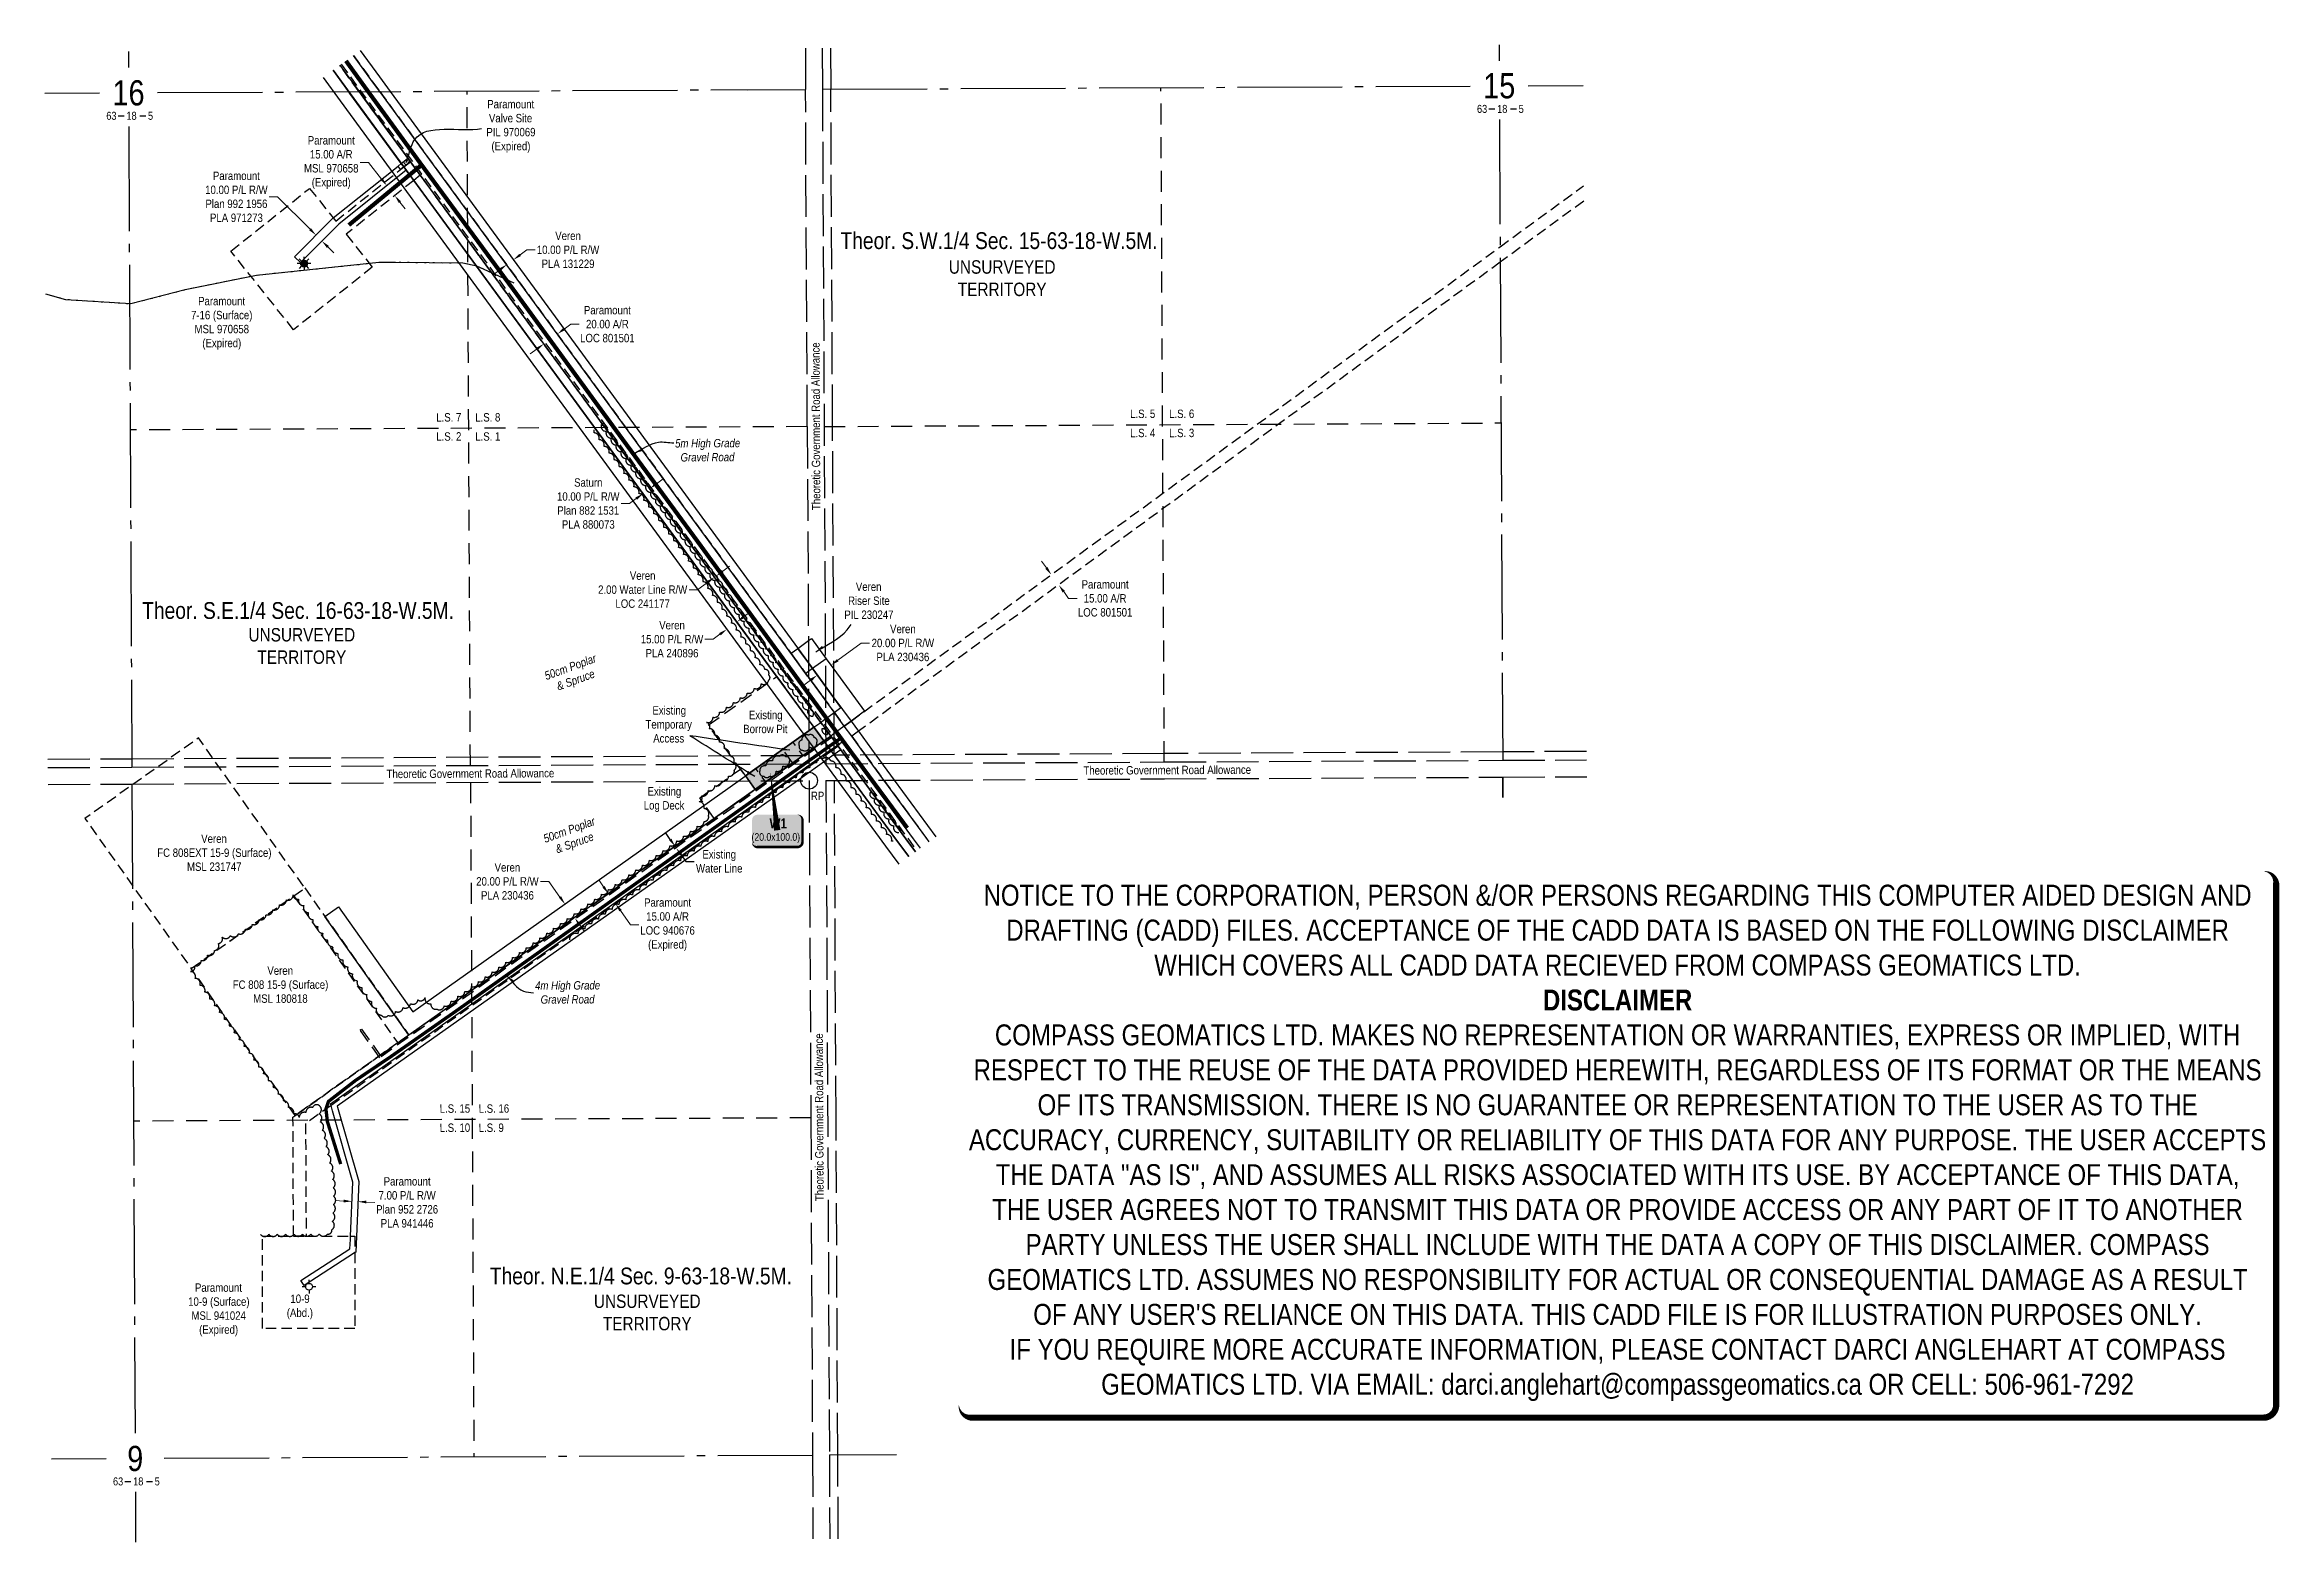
# Model space of a CAD drawing. Extents: x 521930 to 524595, y 6032001 to 6033786.
import ezdxf
from ezdxf.enums import TextEntityAlignment as Align

# ---------------------------------------------------------------- set-up
doc = ezdxf.new("R2010")
doc.units = 0
doc.header["$LTSCALE"] = 5
doc.header["$PDSIZE"] = 0.5
for name, pattern in [('0', [1, 1, 0]), ('foc-ACCESSROAD', [3.75, 2.5, -1.25]), ('foc-FLOWLINE', [3.75, 2.5, -1.25]), ('foc-LSD', [8, 5, -3]), ('foc-QUARTERLINE', [33, 25, -3, 2, -3]), ('foc-UNSURVEYED', [12.5, 10, -2.5]), ('foc-WHEELTRACKS', [2, 0.4, -1.6]), ('HIDDEN2', [4.7625, 3.175, -1.5875])]:
    doc.linetypes.add(name, pattern=pattern)
doc.layers.get('Defpoints').update_dxf_attribs({"color": 9})
for name, color, linetype in [('10', 1, 'Continuous'), ('35', 37, 'Continuous'), ('9', 3, 'Continuous'), ('AS-ROADS', 254, 'Continuous'), ('C-FLOWLINE', 13, 'foc-FLOWLINE'), ('C-RW', 13, 'Continuous'), ('C-SYMBOL', 7, 'Continuous'), ('C-WS', 13, 'foc-ACCESSROAD'), ('F-AR', 190, 'foc-ACCESSROAD'), ('F-RW', 190, 'Continuous'), ('F-WS', 190, 'foc-ACCESSROAD'), ('F-WS-S', 8, 'Continuous'), ('L-MON', 1, 'Continuous'), ('L-QSEC', 8, 'foc-QUARTERLINE'), ('L-ROAD-T', 7, 'Continuous'), ('L-SECLBL', 7, 'Continuous'), ('L-SECTION-LSD', 7, 'foc-LSD'), ('L-UNS-T', 3, 'Continuous'), ('L-USEC', 7, 'foc-UNSURVEYED'), ('P-TEMP-BLOCKS', 250, 'Continuous'), ('P-WORKAREA', 113, 'Continuous'), ('P-WORKAREA-H', 111, 'Continuous'), ('T-BUSH', 110, '0'), ('T-BUSH-T', 110, 'Continuous'), ('T-EXISTING RTF', 220, 'HIDDEN2'), ('T-EXISTING TFA', 220, 'HIDDEN2'), ('T-EXISTING TFA-T', 220, 'Continuous'), ('T-WATER-P3', 160, 'foc-WHEELTRACKS')]:
    doc.layers.add(name, color=color, linetype=linetype)
for name, color, linetype, lineweight in [('AS-GENERAL', 48, 'Continuous', 18), ('C-FLOWLINE-T', 13, 'Continuous', 9), ('C-RW-T', 13, 'Continuous', 9), ('C-WS-T', 13, 'Continuous', 9), ('F-AR-T', 190, 'Continuous', 9), ('F-RW-T', 190, 'Continuous', 9), ('F-WS-T', 190, 'Continuous', 9), ('T-TEXT', 48, 'Continuous', 18)]:
    doc.layers.add(name, color=color, linetype=linetype, lineweight=lineweight)
doc.layers.add('DISCLAIMER', color=7, linetype='Continuous', plot=False)
doc.styles.add('100L', font='ARIALN.TTF', dxfattribs={"height": 11})
doc.styles.add('175L', font='ARIALN.TTF', dxfattribs={"height": 20})
doc.styles.add('80', font='ARIALN.TTF', dxfattribs={"height": 10})
doc.styles.add('80CG', font='ARIALN.TTF', dxfattribs={"height": 10})
doc.styles.add('80L', font='ARIALN.TTF', dxfattribs={"height": 10})
doc.styles.add('80LS', font='ARIALNI.TTF', dxfattribs={"height": 10})
doc.styles.add('BOLD', font='ARIALNB.TTF')
doc.styles.add('foc-LtypeFont', font='ARIALN.TTF', dxfattribs={"height": 7.35})
doc.styles.add('SIMPLEX', font='ARIALN.TTF')
doc.linetypes.add('foc-TOPO-flowdirection-NOLINE', pattern='A,0,[">",foc-LtypeFont,S=0.3,R=0,X=0,Y=-0.945],-20,[">",foc-LtypeFont,S=0.3,R=0,X=0,Y=-0.945],0', length=20)
doc.dimstyles.new('Compass 5 000', dxfattribs={"dimscale": 5, "dimtxt": 9, "dimasz": 2, "dimexe": 0.2, "dimexo": 0.0625, "dimgap": 0.5, "dimtad": 0, "dimtih": 1, "dimtoh": 1, "dimzin": 0, "dimdsep": 46, "dimtxsty": '80CG', "dimcen": 0.1, "dimse1": 1, "dimse2": 1, "dimclrd": 256, "dimclrt": 256, "dimaunit": 1, "dimadec": 4, "dimazin": 0, "dimtfac": 0.06, "dimtofl": 0, "dimtmove": 0, "dimatfit": 1, "dimfxl": 0.2, "dimtolj": 1, "dimtzin": 0, "dimlwd": -1, "dimarcsym": 0})

msp = doc.modelspace()

# ---------------------------------------------------------------- texts
at = {"layer": 'C-SYMBOL', "color": 3, "style": '175L'}
for s, p in [('Theor. S.W.1/4 Sec. 15-63-18-W.5M.', (523068.369, 6033536.598)), ('Theor. S.E.1/4 Sec. 16-63-18-W.5M.', (522232.391, 6033095.579)), ('Theor. N.E.1/4 Sec. 9-63-18-W.5M.', (522641.258, 6032302.095))]:
    msp.add_text(s, height=20, dxfattribs=at).set_placement(p, align=Align.BOTTOM_CENTER)
at = {"layer": 'C-WS-T', "char_height": 10, "attachment_point": 1, "style": '80L'}
for s, width, insert in [('\\pi26.719;Veren\\P\\pi17.435;Riser Site\\P\\pi12.981;PIL 230247', 83.14431, (522870.924, 6033144.909)), ('\\pi52.973;Veren\\P\\pi0.5309;FC 808EXT 15-9 (Surface)\\P\\pi36.042;MSL 231747', 135.65252, (522063.958, 6032844.467)), ('\\pi41.834;Veren\\P\\pi0.5309;FC 808 15-9 (Surface)\\P\\pi24.89;MSL 180818', 113.37422, (522153.999, 6032687.145))]:
    msp.add_mtext_dynamic_manual_height_columns(s, width=width, gutter_width=50, heights=[0], dxfattribs=dict(at, insert=insert))
at = {"layer": 'F-RW-T', "char_height": 10, "attachment_point": 1, "style": '80L'}
for s, insert in [('\\pi8.7676;Paramount\\P\\pi10.797;Valve Site\\P\\pi7.7069;PIL 970069 \\P\\pi13.771;(Expired)', (522449.278, 6033720.333)), ('\\pi8.7676;Paramount\\P\\pi0.31262;7-16 (Surface)\\P\\pi4.5145;MSL 970658\\P\\pi13.771;(Expired)', (522104.46, 6033485.494))]:
    msp.add_mtext_dynamic_manual_height_columns(s, width=72.62387, gutter_width=50, heights=[0], dxfattribs=dict(at, insert=insert))
at = {"layer": 'F-WS-T', "char_height": 10, "attachment_point": 1, "style": '80L'}
for s, width, insert in [('\\pi8.7676;Paramount\\P\\pi0.66392;10-9 (Surface)\\P\\pi4.5384;MSL 941024\\P\\pi13.771;(Expired)', 72.62387, (522100.682, 6032309.172)), ('\\pi6.2915;10-9 \\P\\pi1.977;(Abd.)', 33.76303, (522217.002, 6032295.886))]:
    msp.add_mtext_dynamic_manual_height_columns(s, width=width, gutter_width=50, heights=[0], dxfattribs=dict(at, insert=insert))
at = {"layer": 'L-ROAD-T', "style": '80L'}
for rotation, p in [(90.250368, (522849.86, 6033331.295)), (0.287731, (522437.988, 6032917.139)), (0.287731, (523268.987, 6032921.312)), (90.250368, (522853.842, 6032507.363))]:
    msp.add_text('Theoretic Government Road Allowance', height=10, rotation=rotation, dxfattribs=at).set_placement(p, align=Align.MIDDLE_CENTER)
at = {"layer": 'L-SECTION-LSD', "style": '100L'}
for s, p in [('L.S. 7', (522397.243, 6033336.822)), ('L.S. 8', (522443.751, 6033336.822)), ('L.S. 5', (523224.77, 6033341.033)), ('L.S. 6', (523271.278, 6033341.033)), ('L.S. 2', (522397.243, 6033314.005)), ('L.S. 1', (522443.751, 6033314.005)), ('L.S. 4', (523224.77, 6033318.216)), ('L.S. 3', (523271.278, 6033318.216)), ('L.S. 15', (522401.375, 6032512.593)), ('L.S. 16', (522447.883, 6032512.593)), ('L.S. 10', (522401.375, 6032489.776)), ('L.S. 9', (522447.883, 6032489.776))]:
    msp.add_text(s, height=9.9948, rotation=0.280991, dxfattribs=at).set_placement(p)
at = {"layer": 'L-UNS-T', "color": 3, "char_height": 16, "attachment_point": 5, "style": '80L'}
for insert in [(523072.158, 6033507.732), (522236.941, 6033069.184), (522648.84, 6032274.488)]:
    msp.add_mtext_dynamic_manual_height_columns('UNSURVEYED TERRITORY', width=126.41375, gutter_width=47.5, heights=[0], dxfattribs=dict(at, insert=insert))
at = {"layer": 'T-BUSH-T', "char_height": 9.99999, "attachment_point": 1, "rotation": 20, "style": '80L'}
for insert in [(522524.775, 6033037.817), (522523.444, 6032843.635)]:
    msp.add_mtext_dynamic_manual_height_columns('\\pi0.41936;{\\fArial Narrow|b0|i1|c0|p34;50cm Poplar\\P\\pi9.7065;& Spruce}', width=65.34752, gutter_width=50.026, heights=[0], dxfattribs=dict(at, insert=insert))
at = {"layer": 'T-EXISTING TFA-T', "char_height": 10, "attachment_point": 1, "style": '80L'}
for s, insert in [('\\pi12.404;Existing\\P\\pi4.1162;Temporary\\P\\pi13.369;Access', (522642.631, 6032997.479)), ('\\pi12.404;Existing\\P\\pi5.6544;Borrow Pit', (522757.688, 6032991.979)), ('\\pi12.404;Existing\\P\\pi7.8441;Log Deck', (522636.855, 6032900.926))]:
    msp.add_mtext_dynamic_manual_height_columns(s, width=63.22562, gutter_width=49.974, heights=[0], dxfattribs=dict(at, insert=insert))

# ---------------------------------------------------------------- blocks, each defined once
blk = doc.blocks.new('L-SECLBL')
at = {"layer": '9', "color": 7}
for p, q in [((-5.1, -27.8), (-12.3, -27.8)), ((20.7, -27.8), (13.5, -27.8))]:
    blk.add_line(p, q, dxfattribs=at)
at = {"layer": '10', "color": 2, "style": 'SIMPLEX'}
blk.add_attdef('SEC', text='', height=30, dxfattribs=at).set_placement((0, 0), align=Align.MIDDLE)
at = {"layer": '10', "color": 5, "style": '80L'}
blk.add_attdef('TWP', text='', height=9.5, dxfattribs=at).set_placement((-14.4, -27.4), align=Align.MIDDLE_RIGHT)
blk.add_attdef('RGE', text='', height=9.5, dxfattribs=at).set_placement((3.6, -27.4), align=Align.MIDDLE_CENTER)
blk.add_attdef('MER', text='', height=9.5, dxfattribs=at).set_placement((23.2, -27.4), align=Align.MIDDLE_LEFT)
blk = doc.blocks.new('*D374')
at = {"layer": 'C-RW-T', "transparency": 16777216}
for p, q in [((522531.6, 6032788.5), (522521.6, 6032788.5)), ((522544.8, 6032769.9), (522531.6, 6032788.5)), ((522567.9, 6032737.3), (522573.7, 6032729.1))]:
    blk.add_line(p, q, dxfattribs=at)
for points in [[(522546.2, 6032770.9), (522543.5, 6032768.9), (522550.6, 6032761.7)], [(522569.3, 6032738.2), (522566.6, 6032736.3), (522562.2, 6032745.4)]]:
    blk.add_solid(points, dxfattribs=at)
at = {"layer": 'Defpoints', "color": 0, "transparency": 16777216}
for p in [(522550.6, 6032761.7), (522530.5, 6032747.4), (522542, 6032731.1)]:
    blk.add_point(p, dxfattribs=at)
at = {"layer": 'C-RW-T', "transparency": 16777216, "insert": (522482.1, 6032788.5), "char_height": 10, "attachment_point": 5, "style": '80CG'}
blk.add_mtext('\\A1;Veren\\P20.00 P/L R/W\\PPLA 230436', dxfattribs=at)
blk = doc.blocks.new('*D375')
at = {"layer": 'C-RW-T', "transparency": 16777216}
for p, q in [((522876, 6033052.2), (522904.1, 6033072.8)), ((522904.1, 6033072.8), (522914.1, 6033072.8)), ((522843.7, 6033028.6), (522835.7, 6033022.7))]:
    blk.add_line(p, q, dxfattribs=at)
for points in [[(522875, 6033053.6), (522877, 6033050.9), (522868, 6033046.3)], [(522842.7, 6033029.9), (522844.7, 6033027.2), (522851.8, 6033034.5)]]:
    blk.add_solid(points, dxfattribs=at)
at = {"layer": 'Defpoints', "color": 0, "transparency": 16777216}
for p in [(522868, 6033046.3), (522882.5, 6033026.5), (522866.3, 6033014.6)]:
    blk.add_point(p, dxfattribs=at)
at = {"layer": 'C-RW-T', "transparency": 16777216, "insert": (522953.7, 6033072.8), "char_height": 10, "attachment_point": 5, "style": '80CG'}
blk.add_mtext('\\A1;Veren\\P20.00 P/L R/W\\PPLA 230436', dxfattribs=at)
blk = doc.blocks.new('*D376')
at = {"layer": 'C-RW-T', "transparency": 16777216}
for p, q in [((522497.3, 6033535.7), (522505.3, 6033541.6)), ((522505.3, 6033541.6), (522515.3, 6033541.6)), ((522473.1, 6033517.9), (522465, 6033512))]:
    blk.add_line(p, q, dxfattribs=at)
for points in [[(522496.3, 6033537), (522498.2, 6033534.3), (522489.2, 6033529.8)], [(522472.1, 6033519.3), (522474, 6033516.6), (522481.1, 6033523.8)]]:
    blk.add_solid(points, dxfattribs=at)
at = {"layer": 'Defpoints', "color": 0, "transparency": 16777216}
for p in [(522489.2, 6033529.8), (522491.8, 6033509.3), (522499.8, 6033515.2)]:
    blk.add_point(p, dxfattribs=at)
at = {"layer": 'C-RW-T', "transparency": 16777216, "insert": (522554.4, 6033541.6), "char_height": 10, "attachment_point": 5, "style": '80CG'}
blk.add_mtext('\\A1;Veren\\P10.00 P/L R/W\\PPLA 131229', dxfattribs=at)
blk = doc.blocks.new('*D377')
at = {"layer": 'Defpoints', "color": 0, "transparency": 16777216}
for p in [(522593.2, 6032767.5), (522611.2, 6032761.8), (522601.9, 6032755.2)]:
    blk.add_point(p, dxfattribs=at)
at = {"layer": 'F-AR-T', "transparency": 16777216}
for p, q in [((522596.7, 6032782.2), (522591, 6032790.4)), ((522617, 6032753.7), (522628.8, 6032736.9)), ((522628.8, 6032736.9), (522638.8, 6032736.9))]:
    blk.add_line(p, q, dxfattribs=at)
for points in [[(522598.1, 6032783.2), (522595.4, 6032781.2), (522602.5, 6032774.1)], [(522618.3, 6032754.6), (522615.6, 6032752.7), (522611.2, 6032761.8)]]:
    blk.add_solid(points, dxfattribs=at)
at = {"layer": 'F-AR-T', "transparency": 16777216, "insert": (522673.1, 6032736.9), "char_height": 10, "attachment_point": 5, "style": '80CG'}
blk.add_mtext('\\A1;Paramount\\P15.00 A/R\\PLOC 940676\\P(Expired)', dxfattribs=at)
blk = doc.blocks.new('*D378')
at = {"layer": 'Defpoints', "color": 0, "transparency": 16777216}
for p in [(523096.9, 6033129.5), (523130.8, 6033154.3), (523105.7, 6033117.4)]:
    blk.add_point(p, dxfattribs=at)
at = {"layer": 'F-AR-T', "transparency": 16777216}
for p, q in [((523124.9, 6033162.3), (523119, 6033170.4)), ((523145.5, 6033134.1), (523151.4, 6033126)), ((523151.4, 6033126), (523161.4, 6033126))]:
    blk.add_line(p, q, dxfattribs=at)
for points in [[(523126.2, 6033163.3), (523123.5, 6033161.3), (523130.8, 6033154.3)], [(523146.8, 6033135.1), (523144.2, 6033133.1), (523139.6, 6033142.2)]]:
    blk.add_solid(points, dxfattribs=at)
at = {"layer": 'F-AR-T', "transparency": 16777216, "insert": (523194.9, 6033126), "char_height": 10, "attachment_point": 5, "style": '80CG'}
blk.add_mtext('\\A1;Paramount\\P15.00 A/R\\PLOC 801501', dxfattribs=at)
blk = doc.blocks.new('*D379')
at = {"layer": 'Defpoints', "color": 0, "transparency": 16777216}
for p in [(522541.6, 6033441.2), (522548.7, 6033431.5), (522532.6, 6033419.7)]:
    blk.add_point(p, dxfattribs=at)
at = {"layer": 'F-AR-T', "transparency": 16777216}
for p, q in [((522549.7, 6033447.1), (522557.8, 6033453)), ((522557.8, 6033453), (522567.8, 6033453)), ((522517.4, 6033423.5), (522509.4, 6033417.6))]:
    blk.add_line(p, q, dxfattribs=at)
for points in [[(522516.4, 6033424.8), (522518.4, 6033422.1), (522525.5, 6033429.4)], [(522548.7, 6033448.4), (522550.7, 6033445.8), (522541.6, 6033441.2)]]:
    blk.add_solid(points, dxfattribs=at)
at = {"layer": 'F-AR-T', "transparency": 16777216, "insert": (522601.3, 6033453), "char_height": 10, "attachment_point": 5, "style": '80CG'}
blk.add_mtext('\\A1;Paramount\\P20.00 A/R\\PLOC 801501', dxfattribs=at)
blk = doc.blocks.new('*D380')
at = {"layer": 'Defpoints', "color": 0, "transparency": 16777216}
for p in [(522338.4, 6033618.1), (522297.7, 6033585.7), (522307.1, 6033573.9)]:
    blk.add_point(p, dxfattribs=at)
at = {"layer": 'F-AR-T', "transparency": 16777216}
for p, q in [((522316.3, 6033645.7), (522306.3, 6033645.7)), ((522332.1, 6033625.9), (522316.3, 6033645.7)), ((522353.9, 6033598.5), (522360.2, 6033590.7))]:
    blk.add_line(p, q, dxfattribs=at)
for points in [[(522333.4, 6033626.9), (522330.8, 6033624.8), (522338.4, 6033618.1)], [(522355.2, 6033599.5), (522352.6, 6033597.5), (522347.7, 6033606.3)]]:
    blk.add_solid(points, dxfattribs=at)
at = {"layer": 'F-AR-T', "transparency": 16777216, "insert": (522272, 6033645.7), "char_height": 10, "attachment_point": 5, "style": '80CG'}
blk.add_mtext('\\A1;Paramount\\P15.00 A/R\\PMSL 970658\\P(Expired)', dxfattribs=at)
blk = doc.blocks.new('*D381')
at = {"layer": 'Defpoints', "color": 0, "transparency": 16777216}
for p in [(522296.8, 6032407), (522303.8, 6032406.7), (522303.8, 6032406.7)]:
    blk.add_point(p, dxfattribs=at)
at = {"layer": 'F-RW-T', "transparency": 16777216}
for p, q in [((522286.8, 6032407.4), (522276.9, 6032407.9)), ((522313.8, 6032406.2), (522323.8, 6032405.8))]:
    blk.add_line(p, q, dxfattribs=at)
for points in [[(522286.9, 6032409.1), (522286.8, 6032405.8), (522296.8, 6032407)], [(522313.9, 6032407.9), (522313.7, 6032404.6), (522303.8, 6032406.7)]]:
    blk.add_solid(points, dxfattribs=at)
at = {"layer": 'F-RW-T', "transparency": 16777216, "insert": (522362.5, 6032405.8), "char_height": 10, "attachment_point": 5, "style": '80CG'}
blk.add_mtext('\\A1;Paramount\\P7.00 P/L R/W\\PPlan 952 2726\\PPLA 941446', dxfattribs=at)
blk = doc.blocks.new('*D382')
at = {"layer": 'Defpoints', "color": 0, "transparency": 16777216}
for p in [(522643.8, 6033250.9), (522648.9, 6033243.9), (522657, 6033249.8)]:
    blk.add_point(p, dxfattribs=at)
at = {"layer": 'F-RW-T', "transparency": 16777216}
for p, q in [((522659.9, 6033262.7), (522668, 6033268.6)), ((522627.6, 6033239.1), (522617.6, 6033239.1)), ((522635.7, 6033245), (522627.6, 6033239.1))]:
    blk.add_line(p, q, dxfattribs=at)
for points in [[(522658.9, 6033264.1), (522660.9, 6033261.4), (522651.8, 6033256.8)], [(522634.7, 6033246.4), (522636.7, 6033243.7), (522643.8, 6033250.9)]]:
    blk.add_solid(points, dxfattribs=at)
at = {"layer": 'F-RW-T', "transparency": 16777216, "insert": (522578.5, 6033239.1), "char_height": 10, "attachment_point": 5, "style": '80CG'}
blk.add_mtext('\\A1;Saturn\\P10.00 P/L R/W\\PPlan 882 1531\\PPLA 880073', dxfattribs=at)
blk = doc.blocks.new('GAS')
h = blk.add_hatch(color=255)
h.dxf.hatch_style = 1
edge = h.paths.add_edge_path()
edge.add_arc((0, 0), 0.9, 0, 360)
for p, q in [((-0.81, 0), (-1.62, 0)), ((-0.57, 0.57), (-1.14, 1.14)), ((0, 0.81), (0, 1.62)), ((0.57, 0.57), (1.14, 1.14)), ((1.62, 0), (0.81, 0)), ((-0.57, -0.57), (-1.14, -1.14)), ((0, -0.81), (0, -1.62)), ((1.14, -1.14), (0.57, -0.57))]:
    blk.add_line(p, q)
blk.add_circle((0, 0), 0.8)
blk = doc.blocks.new('Gabd')
for p, q in [((-0.81, 0), (-1.62, 0)), ((0, 0.81), (0, 1.62)), ((1.62, 0), (0.81, 0)), ((0, -0.81), (0, -1.62))]:
    blk.add_line(p, q)
blk.add_circle((0, 0), 0.8)
blk = doc.blocks.new('*D417')
at = {"layer": 'C-FLOWLINE-T', "transparency": 16777216}
for p, q in [((522738.8, 6033158.3), (522746.9, 6033164.3)), ((522708.8, 6033136.4), (522698.8, 6033136.4)), ((522721, 6033145.4), (522708.8, 6033136.4))]:
    blk.add_line(p, q, dxfattribs=at)
for points in [[(522737.8, 6033159.7), (522739.8, 6033157), (522730.7, 6033152.4)], [(522720, 6033146.7), (522722, 6033144), (522729.1, 6033151.3)]]:
    blk.add_solid(points, dxfattribs=at)
at = {"layer": 'Defpoints', "color": 0, "transparency": 16777216}
for p in [(522729.1, 6033151.3), (522729.5, 6033150.7), (522731.1, 6033151.9)]:
    blk.add_point(p, dxfattribs=at)
at = {"layer": 'C-FLOWLINE-T', "transparency": 16777216, "insert": (522643.4, 6033136.4), "char_height": 10, "attachment_point": 5, "style": '80CG'}
blk.add_mtext('\\A1;Veren\\P2.00 Water Line R/W\\PLOC 241177', dxfattribs=at)
blk = doc.blocks.new('*U418')
at = {"layer": '35', "color": 3}
blk.add_circle((0, 0), 10, dxfattribs=at)
at = {"layer": '35', "color": 3, "style": '80'}
blk.add_attdef('RP_001', (2.2, -23.1), '', height=10, dxfattribs=at)
blk = doc.blocks.new('*D419')
at = {"layer": 'Defpoints', "color": 0, "transparency": 16777216}
for p in [(522253.8, 6033559.2), (522262.4, 6033567.8), (522269.5, 6033560.8)]:
    blk.add_point(p, dxfattribs=at)
at = {"layer": 'F-RW-T', "transparency": 16777216}
for p, q in [((522207.9, 6033604.8), (522197.9, 6033604.8)), ((522246.7, 6033566.2), (522207.9, 6033604.8)), ((522268, 6033545.1), (522275.1, 6033538))]:
    blk.add_line(p, q, dxfattribs=at)
for points in [[(522247.9, 6033567.4), (522245.6, 6033565), (522253.8, 6033559.2)], [(522269.2, 6033546.3), (522266.8, 6033543.9), (522260.9, 6033552.1)]]:
    blk.add_solid(points, dxfattribs=at)
at = {"layer": 'F-RW-T', "transparency": 16777216, "insert": (522158.9, 6033604.8), "char_height": 10, "attachment_point": 5, "style": '80CG'}
blk.add_mtext('\\A1;Paramount\\P10.00 P/L R/W\\PPlan 992 1956\\PPLA 971273', dxfattribs=at)
blk = doc.blocks.new('*D420')
at = {"layer": 'C-RW-T', "transparency": 16777216}
for p, q in [((522763.8, 6033103.9), (522771.8, 6033109.8)), ((522727.5, 6033077.3), (522717.5, 6033077.3)), ((522735.6, 6033083.3), (522727.5, 6033077.3))]:
    blk.add_line(p, q, dxfattribs=at)
for points in [[(522762.8, 6033105.2), (522764.8, 6033102.6), (522755.7, 6033098)], [(522734.6, 6033084.6), (522736.6, 6033081.9), (522743.6, 6033089.2)]]:
    blk.add_solid(points, dxfattribs=at)
at = {"layer": 'Defpoints', "color": 0, "transparency": 16777216}
for p in [(522743.6, 6033089.2), (522744, 6033088.7), (522756.1, 6033097.5)]:
    blk.add_point(p, dxfattribs=at)
at = {"layer": 'C-RW-T', "transparency": 16777216, "insert": (522678.4, 6033077.3), "char_height": 10, "attachment_point": 5, "style": '80CG'}
blk.add_mtext('\\A1;Veren\\P15.00 P/L R/W\\PPLA 240896', dxfattribs=at)
blk = doc.blocks.new('*U426')
h = blk.add_hatch(color=111)
edge = h.paths.add_edge_path()
edge.add_line((-24, -20), (24, -20))
edge.add_arc((24, -14), 6, 270, 360)
edge.add_line((30, -14), (30, 12.5))
edge.add_arc((24, 12.5), 6, 0, 90)
edge.add_line((24, 18.5), (-24, 18.5))
edge.add_arc((-24, 12.5), 6, 90, 180)
edge.add_line((-30, 12.5), (-30, -14))
edge.add_arc((-24, -14), 6, 180, 270)
at = {"flags": 128}
blk.add_lwpolyline([(-8.4, 70, 0, 7.5, 0), (0, 0, 0, 0, 0)], format="xyseb", dxfattribs=at)
at = {"color": 250, "flags": 128}
blk.add_lwpolyline([(-24, -20, 3, 3, 0), (24, -20, 3, 3, 0.414214), (30, -14, 3, 3, 0), (30, 12.5, 3, 0, 0.414214), (24, 18.5, 0, 0, 0), (-24, 18.5, 0, 0, 0.414214), (-30, 12.5, 0, 0, 0), (-30, -14, 0, 3, 0.414214)], format="xyseb", close=True, dxfattribs=at)
at = {"color": 250}
for tag, p, height, style in [('TEMP_AREA_W1_001', (-9.2, 2.2), 12, 'BOLD'), ('ENTER_TEXT_001', (-30.7, -12.5), 9, '80')]:
    blk.add_attdef(tag, p, '', height=height, dxfattribs=dict(at, style=style))
blk = doc.blocks.new('*D424')
at = {"layer": 'Defpoints', "color": 0, "transparency": 16777216}
for p in [(522683.2, 6032828.7), (522684.9, 6032832.4), (522686.1, 6032830.7)]:
    blk.add_point(p, dxfattribs=at)
at = {"layer": 'T-EXISTING TFA-T', "transparency": 16777216}
for p, q in [((522676.3, 6032838.5), (522670.5, 6032846.7)), ((522689, 6032820.6), (522694.8, 6032812.4)), ((522694.8, 6032812.4), (522704.8, 6032812.4))]:
    blk.add_line(p, q, dxfattribs=at)
for points in [[(522677.7, 6032839.5), (522674.9, 6032837.5), (522682.1, 6032830.4)], [(522690.4, 6032821.5), (522687.7, 6032819.6), (522683.2, 6032828.7)]]:
    blk.add_solid(points, dxfattribs=at)
at = {"layer": 'T-EXISTING TFA-T', "transparency": 16777216, "insert": (522734.7, 6032812.4), "char_height": 10, "attachment_point": 5, "style": '80CG'}
blk.add_mtext('\\A1;Existing\\PWater Line', dxfattribs=at)
blk = doc.blocks.new('Disclaimer_Legal')
at = {"layer": 'DISCLAIMER', "color": 254, "flags": 128}
blk.add_lwpolyline([(-3613, -1105, 37.5, 37.5, 0), (4096, -1105, 37.5, 37.5, 0.414214), (4171, -1030, 37.5, 37.5, 0), (4171, 2079, 37.5, 0, 0.414214), (4096, 2154, 0, 0, 0), (-3613, 2154, 0, 0, 0.414214), (-3688, 2079, 0, 0, 0), (-3688, -1030, 0, 37.5, 0.414214)], format="xyseb", close=True, dxfattribs=at)
at = {"layer": 'DISCLAIMER', "color": 254, "insert": (242, 534), "char_height": 125, "width": 7717.57, "attachment_point": 5, "style": '80'}
blk.add_mtext('NOTICE TO THE CORPORATION, PERSON &/OR PERSONS REGARDING THIS COMPUTER AIDED DESIGN AND DRAFTING (CADD) FILES. ACCEPTANCE OF THE CADD DATA IS BASED ON THE FOLLOWING DISCLAIMER WHICH COVERS ALL CADD DATA RECIEVED FROM COMPASS GEOMATICS LTD.\\P{\\fArial Narrow|b1|i0|c0|p34;DISCLAIMER}\\PCOMPASS GEOMATICS LTD. MAKES NO REPRESENTATION OR WARRANTIES, EXPRESS OR IMPLIED, WITH RESPECT TO THE REUSE OF THE DATA PROVIDED HEREWITH, REGARDLESS OF ITS FORMAT OR THE MEANS OF ITS TRANSMISSION. THERE IS NO GUARANTEE OR REPRESENTATION TO THE USER AS TO THE ACCURACY, CURRENCY, SUITABILITY OR RELIABILITY OF THIS DATA FOR ANY PURPOSE. THE USER ACCEPTS THE DATA "AS IS", AND ASSUMES ALL RISKS ASSOCIATED WITH ITS USE. BY ACCEPTANCE OF THIS DATA, THE USER AGREES NOT TO TRANSMIT THIS DATA OR PROVIDE ACCESS OR ANY PART OF IT TO ANOTHER PARTY UNLESS THE USER SHALL INCLUDE WITH THE DATA A COPY OF THIS DISCLAIMER. COMPASS GEOMATICS LTD. ASSUMES NO RESPONSIBILITY FOR ACTUAL OR CONSEQUENTIAL DAMAGE AS A RESULT OF ANY USER\'S RELIANCE ON THIS DATA. THIS CADD FILE IS FOR ILLUSTRATION PURPOSES ONLY.\\PIF YOU REQUIRE MORE ACCURATE INFORMATION, PLEASE CONTACT DARCI ANGLEHART AT COMPASS GEOMATICS LTD. VIA EMAIL: darci.anglehart@compassgeomatics.ca OR CELL: 506-961-7292', dxfattribs=at)

# ---------------------------------------------------------------- dimensions: what is measured, and where the dimension line sits
at = {"layer": 'C-FLOWLINE-T', "color": 2}
dim = msp.add_linear_dim(base=(522729.103, 6033151.26), p1=(522731.141, 6033151.861), p2=(522729.528, 6033150.679), angle=216.207827, text='Veren\\P2.00 Water Line R/W\\PLOC 241177', dimstyle='Compass 5 000', dxfattribs=at)
dim.commit()
dim.dimension.update_dxf_attribs({"geometry": '*D417', "text_midpoint": (522643.388, 6033136.426), "dimtype": 161})
at = {"layer": 'C-RW-T'}
dim = msp.add_aligned_dim(p1=(522491.762, 6033509.313), p2=(522499.833, 6033515.222), distance=18.009, text='Veren\\P10.00 P/L R/W\\PPLA 131229', dimstyle='Compass 5 000', dxfattribs=at)
dim.commit()
dim.dimension.update_dxf_attribs({"geometry": '*D376', "text_midpoint": (522554.418, 6033541.567)})
at = {"layer": 'C-RW-T', "color": 5}
dim = msp.add_aligned_dim(p1=(522756.057, 6033097.522), p2=(522743.983, 6033088.685), distance=-0.588, text='Veren\\P15.00 P/L R/W\\PPLA 240896', dimstyle='Compass 5 000', dxfattribs=at)
dim.commit()
dim.dimension.update_dxf_attribs({"geometry": '*D420', "text_midpoint": (522678.411, 6033077.348)})
at = {"layer": 'C-RW-T'}
for base, p1, p2, angle, picture, middle in [((522867.96, 6033046.317), (522866.318, 6033014.633), (522882.487, 6033026.464), 36.194921, '*D375', (522953.673, 6033072.787)), ((522550.607, 6032761.736), (522542.011, 6032731.15), (522530.455, 6032747.445), 125.342005, '*D374', (522482.057, 6032788.544))]:
    dim = msp.add_linear_dim(base=base, p1=p1, p2=p2, angle=angle, text='Veren\\P20.00 P/L R/W\\PPLA 230436', dimstyle='Compass 5 000', dxfattribs=at)
    dim.commit()
    dim.dimension.update_dxf_attribs({"geometry": picture, "text_midpoint": middle, "dimtype": 161})
at = {"layer": 'F-AR-T'}
for base, p1, p2, angle, text, picture, middle in [((522338.351, 6033618.051), (522307.086, 6033573.931), (522297.728, 6033585.672), 128.556365, 'Paramount\\P15.00 A/R\\PMSL 970658\\P(Expired)', '*D380', (522272.012, 6033645.705)), ((523130.763, 6033154.253), (523105.727, 6033117.411), (523096.891, 6033129.506), 126.152382, 'Paramount\\P15.00 A/R\\PLOC 801501', '*D378', (523194.911, 6033126.009)), ((522611.186, 6032761.829), (522593.215, 6032767.453), (522601.879, 6032755.232), 305.333325, 'Paramount\\P15.00 A/R\\PLOC 940676\\P(Expired)', '*D377', (522673.129, 6032736.943))]:
    dim = msp.add_linear_dim(base=base, p1=p1, p2=p2, angle=angle, text=text, dimstyle='Compass 5 000', dxfattribs=at)
    dim.commit()
    dim.dimension.update_dxf_attribs({"geometry": picture, "text_midpoint": middle, "dimtype": 161})
dim = msp.add_aligned_dim(p1=(522532.561, 6033419.722), p2=(522548.701, 6033431.538), distance=11.966, text='Paramount\\P20.00 A/R\\PLOC 801501', dimstyle='Compass 5 000', dxfattribs=at)
dim.commit()
dim.dimension.update_dxf_attribs({"geometry": '*D379', "text_midpoint": (522601.283, 6033453.007)})
at = {"layer": 'F-RW-T', "color": 5}
dim = msp.add_linear_dim(base=(522253.836, 6033559.179), p1=(522269.528, 6033560.789), p2=(522262.442, 6033567.835), angle=135.163695, text='Paramount\\P10.00 P/L R/W\\PPlan 992 1956\\PPLA 971273', dimstyle='Compass 5 000', dxfattribs=at)
dim.commit()
dim.dimension.update_dxf_attribs({"geometry": '*D419', "text_midpoint": (522158.852, 6033604.815), "dimtype": 161})
at = {"layer": 'F-RW-T'}
for p1, p2, distance, text, picture, middle in [((522656.985, 6033249.766), (522648.921, 6033243.862), -8.747, 'Saturn\\P10.00 P/L R/W\\PPlan 882 1531\\PPLA 880073', '*D382', (522578.53, 6033239.106)), ((522296.837, 6032407.014), (522303.826, 6032406.699), -0.031, 'Paramount\\P7.00 P/L R/W\\PPlan 952 2726\\PPLA 941446', '*D381', (522362.539, 6032405.766))]:
    dim = msp.add_aligned_dim(p1=p1, p2=p2, distance=distance, text=text, dimstyle='Compass 5 000', dxfattribs=at)
    dim.commit()
    dim.dimension.update_dxf_attribs({"geometry": picture, "text_midpoint": middle})
at = {"layer": 'T-EXISTING TFA-T'}
dim = msp.add_aligned_dim(p1=(522684.948, 6032832.383), p2=(522686.107, 6032830.748), distance=-3.509, text='Existing\\PWater Line', dimstyle='Compass 5 000', dxfattribs=at)
dim.commit()
dim.dimension.update_dxf_attribs({"geometry": '*D424', "text_midpoint": (522734.677, 6032812.401)})

# ---------------------------------------------------------------- hatches: boundary and pattern name
at = {"layer": 'P-WORKAREA-H'}
h = msp.add_hatch(color=256, dxfattribs=at)
h.dxf.hatch_style = 1
h.paths.add_polyline_path([(522777.705, 6032898.256), (522859.576, 6032956.121), (522847.663, 6032972.394), (522765.878, 6032914.394)])

# ---------------------------------------------------------------- linework, layer by layer
at = {"layer": 'AS-ROADS', "flags": 128}
for points, const_width in [([(522958.999, 6032852.197), (522882.939, 6032955.033), (522880.13, 6032958.95), (522855.037, 6032993.377), (522796.398, 6033073.685), (522743.347, 6033146.59), (522712.594, 6033188.87), (522614.392, 6033322.546), (522490.814, 6033491.993), (522384.456, 6033636.457), (522379.734, 6033642.832), (522359.255, 6033670.955), (522310.582, 6033737.795), (522289.496, 6033766.984)], 5), ([(522379.734, 6033642.832), (522292.965, 6033571.181)], 5), ([(522879.822, 6032959.451), (522420.821, 6032633.97), (522343.212, 6032579.71), (522301.256, 6032551.443), (522268.719, 6032526.219), (522265.656, 6032517.003), (522267.414, 6032502.124), (522283.238, 6032451.47)], 4)]:
    msp.add_lwpolyline(points, dxfattribs=dict(at, const_width=const_width))
at = {"layer": 'C-FLOWLINE', "flags": 128}
for points in [[(522968.763, 6032823.901), (522868.939, 6032960.253), (522867.733, 6032961.9), (522378.18, 6033630.598), (522305.237, 6033730.229), (522282.273, 6033761.713)], [(522283.889, 6033762.892), (522306.852, 6033731.409), (522379.794, 6033631.779), (522870.67, 6032961.274), (522970.376, 6032825.082)]]:
    msp.add_lwpolyline(points, dxfattribs=at)
at = {"layer": 'C-RW'}
for points in [[(522984.904, 6032835.718), (522982.105, 6032839.542), (522931.162, 6032909.125), (522909.162, 6032939.176), (522892.664, 6032961.714), (522883.801, 6032973.82), (522871.589, 6032990.502), (522857.868, 6033009.243), (522849.007, 6033021.346), (522841.219, 6033031.984), (522840.146, 6033033.449), (522822.423, 6033057.653), (522329.939, 6033730.352), (522321.384, 6033742.045), (522298.435, 6033773.508)], [(522306.514, 6033779.404), (522329.459, 6033747.946), (522342.289, 6033730.414), (522841.132, 6033049.035), (522871.503, 6033007.552), (522891.878, 6032979.72), (522900.74, 6032967.615), (522921.514, 6032939.238), (522943.514, 6032909.187), (522992.976, 6032841.627)]]:
    msp.add_lwpolyline(points, dxfattribs=at)
at = {"layer": 'C-RW', "flags": 128}
for points in [[(522262.176, 6033747.047), (522282.466, 6033719.243), (522932.98, 6032830.464), (522948.707, 6032809.217)], [(522274.293, 6033755.889), (522294.577, 6033728.094), (522945.06, 6032839.356), (522960.811, 6032818.078)]]:
    msp.add_lwpolyline(points, dxfattribs=at)
at = {"layer": 'C-RW'}
for points in [[(522792.054, 6032908.428), (522364.556, 6032605.336), (522264.455, 6032746.725), (522280.77, 6032758.274), (522369.325, 6032633.182), (522757.216, 6032908.25), (522800.051, 6032938.628), (522841.544, 6032968.055), (522847.663, 6032972.394), (522855.817, 6032978.176), (522857.15, 6032979.122), (522871.593, 6032989.901), (522871.895, 6032990.126), (522879.917, 6032996.093), (522871.503, 6033007.622), (522846.107, 6033042.246), (522841.132, 6033049.035), (522828.385, 6033066.444), (522840.997, 6033075.679), (522844.555, 6033078.283), (522862.268, 6033054.09), (522871.329, 6033041.712), (522908.038, 6032991.546), (522891.875, 6032979.731), (522883.799, 6032973.827), (522871.719, 6032964.999), (522867.733, 6032961.9), (522859.58, 6032956.116), (522841.668, 6032943.599), (522834.909, 6032938.806), (522792.054, 6032908.428)], [(522841.185, 6033038.652), (522838.029, 6033036.34), (522822.423, 6033057.654), (522820.314, 6033060.534), (522828.385, 6033066.444), (522840.997, 6033075.679), (522844.555, 6033078.283), (522862.268, 6033054.09), (522846.108, 6033042.248), (522841.185, 6033038.652)]]:
    msp.add_lwpolyline(points, close=True, dxfattribs=at)
at = {"layer": 'C-WS', "flags": 128}
msp.add_lwpolyline([(522104.901, 6032684.782), (522240.399, 6032780.704), (522113.773, 6032959.544), (521978.283, 6032863.612), (522104.901, 6032684.782)], dxfattribs=at)
at = {"layer": 'C-WS'}
for points in [[(522364.556, 6032605.336), (522351.961, 6032596.413), (522334.452, 6032584.014), (522229.602, 6032509.783), (522229.061, 6032509.401), (522104.901, 6032684.782), (522240.399, 6032780.704), (522364.556, 6032605.336)], [(522351.355, 6032595.993), (522229.061, 6032509.401), (522104.949, 6032684.689), (522227.243, 6032771.279), (522351.355, 6032595.993)]]:
    msp.add_lwpolyline(points, close=True, dxfattribs=at)
at = {"layer": 'F-AR'}
for points in [[(522298.435, 6033773.508), (522321.384, 6033742.045), (522329.938, 6033730.352), (522822.423, 6033057.653), (522840.146, 6033033.449), (522841.219, 6033031.984), (522849.007, 6033021.346), (522857.868, 6033009.243), (522871.59, 6032990.501), (522883.801, 6032973.82), (522891.878, 6032979.72), (523665.931, 6033545.254), (523765.549, 6033618.034)], [(522968.763, 6032823.901), (522906.46, 6032909.004), (522884.459, 6032939.055), (522882.632, 6032941.555), (522879.825, 6032945.387), (522876.727, 6032949.616), (522875.69, 6032951.033), (522871.763, 6032956.397), (522867.869, 6032961.715), (522841.725, 6032997.425), (522841.392, 6032997.88), (522832.863, 6033009.527), (522378.18, 6033630.598), (522366.353, 6033646.752), (522363.396, 6033650.791), (522305.237, 6033730.229), (522282.273, 6033761.713)], [(523765.646, 6033599.65), (523666.027, 6033526.855), (522900.74, 6032967.615), (522892.664, 6032961.714), (522909.162, 6032939.176), (522931.162, 6032909.125), (522984.904, 6032835.718)]]:
    msp.add_lwpolyline(points, dxfattribs=at)
msp.add_lwpolyline([(522241.378, 6032499.76), (522242.002, 6032365.569), (522227.003, 6032365.577), (522226.341, 6032507.482), (522229.6, 6032509.79), (522334.449, 6032584.025), (522351.957, 6032596.428), (522792.054, 6032908.428), (522834.904, 6032938.806), (522841.668, 6032943.602), (522859.58, 6032956.116), (522867.733, 6032961.9), (522871.763, 6032956.397), (522875.579, 6032951.185), (522876.617, 6032949.767), (522868.487, 6032944.008), (522841.761, 6032925.288), (522818.167, 6032908.561), (522343.136, 6032571.805), (522271.734, 6032521.251), (522241.378, 6032499.76)], close=True, dxfattribs=at)
at = {"layer": 'F-RW'}
for points in [[(522960.811, 6032818.078), (522945.06, 6032839.356), (522894.116, 6032908.942), (522868.599, 6032943.861), (522867.528, 6032945.259), (522841.478, 6032980.841), (522833.661, 6032991.521), (522824.8, 6033003.624), (522782.895, 6033060.863), (522370.357, 6033624.361), (522361.481, 6033636.486), (522358.53, 6033640.517), (522355.573, 6033644.556), (522294.353, 6033728.179), (522292.898, 6033730.168), (522274.192, 6033755.815)], [(522282.273, 6033761.713), (522305.237, 6033730.229), (522363.396, 6033650.791), (522366.353, 6033646.752), (522378.18, 6033630.598), (522832.863, 6033009.527), (522841.392, 6032997.877), (522841.724, 6032997.424), (522867.869, 6032961.715), (522871.763, 6032956.398), (522875.69, 6032951.033), (522876.727, 6032949.616), (522879.825, 6032945.387), (522882.633, 6032941.558), (522884.46, 6032939.054), (522906.46, 6032909.003), (522957.403, 6032839.418), (522968.763, 6032823.901)], [(522968.763, 6032823.901), (522957.403, 6032839.418), (522906.46, 6032909.003), (522884.46, 6032939.054), (522882.633, 6032941.558), (522879.825, 6032945.387), (522871.847, 6032939.701), (522841.796, 6032918.467), (522827.846, 6032908.611), (522279.24, 6032520.428), (522279.586, 6032519.307), (522304.914, 6032430.779), (522301.115, 6032346.642), (522300.119, 6032345.996), (522299.713, 6032345.733), (522239.653, 6032306.76), (522235.845, 6032312.628), (522294.287, 6032350.551), (522294.791, 6032361.723), (522294.964, 6032365.54), (522297.873, 6032429.954), (522273.525, 6032515.062), (522271.734, 6032521.25), (522271.148, 6032523.273), (522815.648, 6032908.548), (522841.752, 6032927.018), (522867.528, 6032945.259), (522871.804, 6032948.283), (522875.69, 6032951.033), (522877.309, 6032952.179), (522881.4, 6032955.074), (522893.097, 6032939.097), (522915.096, 6032909.046), (522966.039, 6032839.461), (522974.406, 6032828.032)]]:
    msp.add_lwpolyline(points, dxfattribs=at)
for points in [[(522281.06, 6033572.387), (522235.279, 6033526.344), (522228.193, 6033533.389), (522274.29, 6033579.75), (522351.653, 6033641.432), (522355.573, 6033644.556), (522358.53, 6033640.517), (522361.481, 6033636.486), (522281.06, 6033572.387)], [(522358.53, 6033640.517), (522354.61, 6033637.393), (522351.653, 6033641.432), (522355.573, 6033644.556), (522363.396, 6033650.791), (522366.353, 6033646.752), (522358.53, 6033640.517)]]:
    msp.add_lwpolyline(points, close=True, dxfattribs=at)
at = {"layer": 'F-WS'}
for points in [[(522370.357, 6033624.361), (522289.816, 6033560.166), (522320.988, 6033521.055), (522227.125, 6033446.242), (522152.31, 6033540.105), (522246.174, 6033614.919), (522274.29, 6033579.75), (522277.347, 6033575.81), (522354.61, 6033637.393), (522358.53, 6033640.517), (522366.353, 6033646.752), (522378.18, 6033630.598), (522370.357, 6033624.361)], [(522300.119, 6032345.996), (522300.07, 6032255.508), (522190.04, 6032255.569), (522190.1, 6032365.598), (522227.003, 6032365.577), (522242.002, 6032365.569), (522294.964, 6032365.54), (522300.129, 6032365.537), (522300.119, 6032345.996)]]:
    msp.add_lwpolyline(points, close=True, dxfattribs=at)
at = {"layer": 'L-QSEC'}
for p, q in [((522030.006, 6033778.014), (522030.1, 6033758.86)), ((523664.663, 6033786.228), (523664.764, 6033767.072)), ((523664.663, 6033786.228), (523664.764, 6033767.074)), ((521930.248, 6033728.365), (521995.582, 6033728.692)), ((522064.862, 6033729.04), (522837.658, 6033732.915)), ((522767.817, 6033732.564), (522837.658, 6033732.914)), ((522857.774, 6033733.016), (523630.256, 6033736.898)), ((523699.537, 6033737.246), (523764.921, 6033737.575)), ((523699.538, 6033737.246), (523764.921, 6033737.575)), ((522030.443, 6033688.861), (522034.19, 6032924.742)), ((523665.132, 6033697.075), (523669.155, 6032932.954)), ((523665.132, 6033697.073), (523669.15, 6032932.954)), ((522034.288, 6032904.626), (522038.085, 6032130.5)), ((523669.256, 6032912.837), (523669.384, 6032888.515)), ((523669.384, 6032888.515), (523669.256, 6032912.837)), ((521938.232, 6032100.005), (522003.567, 6032100.332)), ((522072.847, 6032100.679), (522845.93, 6032104.552)), ((522866.049, 6032104.655), (522945.929, 6032105.055)), ((522038.428, 6032060.501), (522038.722, 6032000.501))]:
    msp.add_line(p, q, dxfattribs=at)
at = {"layer": 'L-SECTION-LSD'}
msp.add_line((522843.889, 6032506.617), (522036.26, 6032502.656), dxfattribs=at)
at = {"layer": 'L-SECTION-LSD', "flags": 128}
for points in [[(522437.966, 6032926.77), (522433.934, 6033730.89)], [(523265.497, 6032930.927), (523261.457, 6033735.045)], [(522859.818, 6033330.951), (523667.037, 6033335.201)], [(522438.068, 6032906.654), (522442.096, 6032102.529)]]:
    msp.add_lwpolyline(points, dxfattribs=at)
at = {"layer": 'L-USEC'}
for p, q in [((522837.408, 6033782.072), (522837.658, 6033732.915)), ((522857.524, 6033782.173), (522857.774, 6033733.017)), ((522867.567, 6033782.223), (522867.817, 6033733.066)), ((522839.701, 6033330.845), (522837.658, 6033732.914)), ((522857.774, 6033733.017), (522861.81, 6032938.943)), ((522869.859, 6033330.998), (522867.817, 6033733.066)), ((522839.701, 6033330.845), (522841.694, 6032938.841)), ((522871.851, 6032938.992), (522869.859, 6033330.998)), ((523669.097, 6032942.996), (523265.442, 6032940.969)), ((523769.097, 6032943.498), (523669.097, 6032942.996)), ((521934.142, 6032934.284), (522034.141, 6032934.785)), ((521934.192, 6032924.242), (522034.188, 6032924.742)), ((522034.141, 6032934.785), (522841.694, 6032938.841)), ((522034.187, 6032924.742), (522841.744, 6032928.799)), ((522841.694, 6032938.841), (522841.745, 6032928.799)), ((522861.81, 6032938.943), (522861.861, 6032928.9)), ((522861.859, 6032928.899), (523265.497, 6032930.927)), ((523265.442, 6032940.969), (522871.851, 6032938.992)), ((523265.497, 6032930.927), (523669.155, 6032932.954)), ((523669.155, 6032932.954), (523769.149, 6032933.456)), ((521934.29, 6032904.126), (522034.288, 6032904.626)), ((522034.288, 6032904.626), (522841.847, 6032908.682)), ((522841.845, 6032908.682), (522843.889, 6032506.617)), ((522861.962, 6032908.783), (523265.599, 6032910.81)), ((522861.962, 6032908.783), (522866.046, 6032104.653)), ((522874.047, 6032506.769), (522872.005, 6032908.833)), ((523265.599, 6032910.81), (523669.256, 6032912.837)), ((523669.256, 6032912.837), (523769.255, 6032913.339)), ((522843.889, 6032506.617), (522845.93, 6032104.552)), ((522876.089, 6032104.704), (522874.047, 6032506.769)), ((522845.93, 6032104.552), (522846.438, 6032004.553)), ((522866.036, 6032104.654), (522866.544, 6032004.654)), ((522876.597, 6032004.705), (522876.089, 6032104.704))]:
    msp.add_line(p, q, dxfattribs=at)
at = {"layer": 'P-WORKAREA'}
msp.add_lwpolyline([(522777.705, 6032898.256), (522859.576, 6032956.121), (522847.663, 6032972.394), (522765.878, 6032914.394)], close=True, dxfattribs=at)
at = {"layer": 'T-BUSH', "flags": 128}
for points in [[(522789.053, 6033041.325, 0.3879217), (522783.044, 6033046.946, 0.52056705), (522777.409, 6033055.202, 0.52056705), (522771.775, 6033063.457, 0.52056705), (522766.141, 6033071.712, 0.52056705), (522760.506, 6033079.967, 0.52056705), (522754.872, 6033088.223, 0.52056705), (522749.237, 6033096.478, 0.52056705), (522743.603, 6033104.733, 0.52056705), (522737.968, 6033112.988, 0.52056705), (522732.334, 6033121.244, 0.52056705), (522726.699, 6033129.499, 0.52056705), (522721.05, 6033137.744, 0.52056705), (522715.274, 6033145.901, 0.52056705), (522709.498, 6033154.057, 0.52056705), (522703.721, 6033162.214, 0.52056705), (522697.945, 6033170.371, 0.52056705), (522692.142, 6033178.508, 0.52056705), (522686.211, 6033186.553, 0.52056705), (522680.281, 6033194.598, 0.52056705), (522674.35, 6033202.644, 0.52056705), (522668.42, 6033210.689, 0.52056705), (522662.489, 6033218.734, 0.52056705), (522656.559, 6033226.779, 0.52056705), (522650.628, 6033234.825, 0.52056705), (522644.698, 6033242.87, 0.52056705), (522638.767, 6033250.915, 0.52056705), (522632.837, 6033258.96, 0.52056705), (522626.906, 6033267.005, 0.52056705), (522620.976, 6033275.051, 0.52056705), (522615.045, 6033283.096, 0.52056705), (522609.115, 6033291.141, 0.52056705), (522603.184, 6033299.186, 0.52056705), (522597.253, 6033307.231, 0.52056705), (522591.318, 6033315.273, 0.52056705), (522585.373, 6033323.307, 0.16137138), (522585.384, 6033327.145, 0.16137138)], [(522593.7, 6033333.229, 0.01358828), (522594.032, 6033333.229, 0.52056705), (522599.973, 6033325.192, 0.52056705), (522605.904, 6033317.147, 0.52056705), (522611.789, 6033309.068, 0.52056705), (522617.674, 6033300.989, 0.52056705), (522623.559, 6033292.911, 0.52056705), (522629.444, 6033284.832, 0.52056705), (522635.328, 6033276.753, 0.52056705), (522641.213, 6033268.674, 0.52056705), (522647.098, 6033260.596, 0.52056705), (522652.983, 6033252.517, 0.52056705), (522658.868, 6033244.438, 0.52056705), (522664.753, 6033236.36, 0.52056705), (522670.637, 6033228.281, 0.52056705), (522676.522, 6033220.202, 0.52056705), (522682.407, 6033212.124, 0.52056705), (522688.292, 6033204.045, 0.52056705), (522694.177, 6033195.966, 0.52056705), (522700.062, 6033187.888, 0.52056705), (522705.958, 6033179.817, 0.52056705), (522711.864, 6033171.754, 0.52056705), (522717.771, 6033163.691, 0.52056705), (522723.677, 6033155.628, 0.52056705), (522729.583, 6033147.565, 0.52056705), (522735.429, 6033139.458, 0.52056705), (522741.218, 6033131.311, 0.52056705), (522747.007, 6033123.163, 0.52056705), (522752.796, 6033115.016, 0.52056705), (522758.585, 6033106.868, 0.52056705), (522764.374, 6033098.72, 0.52056705), (522770.163, 6033090.573, 0.52056705), (522775.952, 6033082.425, 0.52056705), (522781.741, 6033074.278, 0.52056705), (522787.53, 6033066.13, 0.52056705), (522793.319, 6033057.982, 0.52056705), (522799.109, 6033049.835, 0.52056705), (522804.898, 6033041.687, 0.52056705), (522810.76, 6033033.592, 0.52056705), (522816.642, 6033025.512, 0.52056705), (522822.524, 6033017.431, 0.52056705), (522828.407, 6033009.351, 0.52056705), (522834.289, 6033001.27, 0.52056705), (522840.171, 6032993.189, 0.52056705), (522846.257, 6032985.522, 0.52056705), (522843.843, 6032993.138, 0.52056705), (522837.889, 6033001.166, 0.52056705), (522831.935, 6033009.194, 0.52056705), (522825.981, 6033017.222, 0.52056705), (522820.027, 6033025.25, 0.52056705), (522814.073, 6033033.278, 0.52056705), (522808.119, 6033041.305, 0.52056705), (522802.165, 6033049.333, 0.52056705), (522796.211, 6033057.361, 0.52056705), (522790.257, 6033065.389, 0.52056705), (522784.513, 6033073.568, 0.52056705), (522778.771, 6033081.749, 0.52056705), (522773.029, 6033089.929, 0.52056705), (522767.286, 6033098.11, 0.52056705), (522761.544, 6033106.291, 0.52056705), (522755.802, 6033114.472, 0.52056705), (522750.06, 6033122.652, 0.52056705), (522744.318, 6033130.833, 0.52056705), (522738.576, 6033139.014, 0.52056705), (522732.671, 6033147.076, 0.52056705), (522726.621, 6033155.032, 0.52056705), (522720.571, 6033162.987, 0.52056705), (522714.52, 6033170.943, 0.52056705), (522708.47, 6033178.898, 0.52056705), (522702.457, 6033186.882, 0.52056705), (522696.529, 6033194.928, 0.52056705), (522690.6, 6033202.975, 0.52056705), (522684.672, 6033211.022, 0.52056705), (522678.743, 6033219.068, 0.52056705), (522672.815, 6033227.115, 0.52056705), (522666.886, 6033235.162, 0.52056705), (522660.957, 6033243.208, 0.52056705), (522655.029, 6033251.255, 0.52056705), (522649.1, 6033259.302, 0.52056705), (522643.172, 6033267.348, 0.52056705), (522637.243, 6033275.395, 0.52056705), (522631.315, 6033283.442, 0.52056705), (522625.386, 6033291.489, 0.52056705), (522619.458, 6033299.535, 0.52056705), (522613.529, 6033307.582, 0.52056705), (522607.601, 6033315.629, 0.52056705), (522601.692, 6033323.69, 0.52056705), (522595.789, 6033331.756, 0.13180232), (522595.998, 6033334.91, 0.13180232)], [(522187.624, 6032367.7, 0.52056705), (522197.624, 6032367.748, 0.52056705), (522207.624, 6032367.796, 0.52056705), (522217.624, 6032367.844, 0.52056705), (522227.624, 6032367.892, 0.52056705), (522237.623, 6032367.94, 0.52056705), (522247.623, 6032367.988, 0.52056705), (522257.623, 6032368.036, 0.52056705), (522267.623, 6032368.084, 0.52056705), (522272.761, 6032373.277, 0.52056705), (522273.374, 6032383.258, 0.52056705), (522273.987, 6032393.239, 0.52056705), (522274.6, 6032403.22, 0.52056705), (522274.754, 6032413.204, 0.52056705), (522274.279, 6032423.193, 0.52056705), (522273.803, 6032433.182, 0.52056705), (522272.244, 6032443.025, 0.52056705), (522270.059, 6032452.783, 0.52056705), (522267.874, 6032462.541, 0.52056705), (522265.69, 6032472.3, 0.52056705), (522263.505, 6032482.058, 0.52056705), (522261.32, 6032491.817, 0.52056705), (522259.135, 6032501.575, 0.52056705), (522257.514, 6032511.353, 0.52056705), (522257.918, 6032521.019, 0.52056705), (522249.79, 6032518.899, 0.52056705), (522241.775, 6032512.919, 0.52056705), (522233.759, 6032506.94, 0.52056705), (522227.107, 6032511.009, 0.52056705), (522220.975, 6032518.908, 0.52056705), (522214.843, 6032526.807, 0.52056705), (522208.71, 6032534.706, 0.52056705), (522202.615, 6032542.632, 0.52056705), (522196.892, 6032550.833, 0.52056705), (522191.169, 6032559.033, 0.52056705), (522185.447, 6032567.234, 0.52056705), (522179.724, 6032575.434, 0.52056705), (522174.001, 6032583.635, 0.52056705), (522168.103, 6032591.71, 0.52056705), (522162.194, 6032599.778, 0.52056705), (522156.285, 6032607.845, 0.52056705), (522150.376, 6032615.913, 0.52056705), (522144.504, 6032624.007, 0.52056705), (522138.659, 6032632.121, 0.52056705), (522132.815, 6032640.235, 0.52056705), (522126.97, 6032648.349, 0.52056705), (522121.125, 6032656.464, 0.52056705), (522115.386, 6032664.651, 0.52056705), (522109.759, 6032672.918, 0.52056705), (522104.133, 6032681.185, 0.52056705), (522109.14, 6032687.941, 0.52056705), (522116.847, 6032694.313, 0.52056705), (522124.579, 6032700.652, 0.52056705), (522132.909, 6032706.184, 0.52056705), (522137.396, 6032714.53, 0.52056705), (522141.845, 6032722.23, 0.52056705), (522151.721, 6032723.8, 0.52056705), (522161.322, 6032726.061, 0.52056705), (522169.58, 6032731.7, 0.52056705), (522177.839, 6032737.339, 0.52056705), (522186.093, 6032742.984, 0.52056705), (522194.188, 6032748.855, 0.52056705), (522202.284, 6032754.726, 0.52056705), (522210.379, 6032760.597, 0.52056705), (522218.474, 6032766.468, 0.52056705), (522226.569, 6032772.338, 0.52056705), (522233.135, 6032767.557, 0.52056705), (522239.252, 6032759.646, 0.52056705), (522244.76, 6032751.3, 0.52056705), (522250.262, 6032742.949, 0.52056705), (522256.062, 6032734.804, 0.52056705), (522261.888, 6032726.676, 0.52056705), (522267.876, 6032718.669, 0.52056705), (522273.935, 6032710.713, 0.52056705), (522279.994, 6032702.758, 0.52056705), (522286.053, 6032694.802, 0.52056705), (522291.854, 6032686.661, 0.52056705), (522297.477, 6032678.392, 0.52056705), (522303.101, 6032670.123, 0.52056705), (522308.725, 6032661.854, 0.52056705), (522314.391, 6032653.615, 0.52056705), (522320.175, 6032645.457, 0.52056705), (522325.959, 6032637.3, 0.52056705), (522331.744, 6032629.143, 0.52056705), (522339.908, 6032628.802, 0.52056705), (522348.772, 6032633.432, 0.52056705), (522357.636, 6032638.061, 0.52056705), (522366.499, 6032642.691, 0.52056705), (522375.363, 6032647.32, 0.52056705), (522383.878, 6032649.884, 0.52056705), (522390.73, 6032642.6, 0.52056705), (522398.004, 6032636.277, 0.52056705), (522406.788, 6032640.05, 0.52056705), (522414.942, 6032645.84, 0.52056705), (522423.095, 6032651.629, 0.52056705), (522431.249, 6032657.419, 0.52056705), (522439.403, 6032663.208, 0.52056705), (522447.556, 6032668.998, 0.52056705), (522455.71, 6032674.787, 0.52056705), (522463.863, 6032680.577, 0.52056705), (522472.017, 6032686.366, 0.52056705), (522480.171, 6032692.156, 0.52056705), (522488.324, 6032697.945, 0.52056705), (522496.478, 6032703.735, 0.52056705), (522504.632, 6032709.524, 0.52056705), (522512.785, 6032715.313, 0.52056705), (522520.939, 6032721.103, 0.52056705), (522529.093, 6032726.892, 0.52056705), (522537.246, 6032732.682, 0.52056705), (522545.4, 6032738.471, 0.52056705), (522553.554, 6032744.261, 0.52056705), (522561.707, 6032750.05, 0.52056705), (522569.861, 6032755.84, 0.52056705), (522578.015, 6032761.629, 0.52056705), (522586.168, 6032767.419, 0.52056705), (522594.322, 6032773.208, 0.52056705), (522602.476, 6032778.998, 0.52056705), (522610.629, 6032784.787, 0.52056705), (522618.783, 6032790.577, 0.52056705), (522626.936, 6032796.366, 0.52056705), (522635.09, 6032802.156, 0.52056705), (522643.244, 6032807.945, 0.52056705), (522651.397, 6032813.735, 0.52056705), (522659.551, 6032819.524, 0.52056705), (522667.705, 6032825.313, 0.52056705), (522675.858, 6032831.103, 0.52056705), (522684.012, 6032836.892, 0.52056705), (522692.166, 6032842.682, 0.52056705), (522700.319, 6032848.471, 0.52056705), (522708.473, 6032854.261, 0.52056705), (522716.627, 6032860.05, 0.52056705), (522721.873, 6032867.006, 0.52056705), (522716.462, 6032875.391, 0.52056705), (522710.635, 6032883.519, 0.52056705), (522713.619, 6032890.488, 0.52056705), (522721.348, 6032896.834, 0.52056705), (522729.402, 6032902.734, 0.52056705), (522737.786, 6032908.185, 0.52056705), (522745.83, 6032914.056, 0.52056705), (522752.632, 6032921.291, 0.52056705), (522752.282, 6032930.215, 0.52056705), (522746.571, 6032938.424, 0.52056705), (522740.789, 6032946.582, 0.52056705), (522734.985, 6032954.726, 0.52056705), (522729.097, 6032962.806, 0.52056705), (522722.859, 6032970.622, 0.52056705), (522719.43, 6032978.117, 0.52056705), (522727.266, 6032984.33, 0.52056705), (522735.101, 6032990.543, 0.52056705), (522743.314, 6032996.246, 0.52056705), (522751.566, 6033001.894, 0.52056705), (522759.818, 6033007.542, 0.52056705), (522768.07, 6033013.19, 0.52056705), (522776.393, 6033018.731, 0.52056705), (522784.83, 6033024.099, 0.52056705), (522793.7, 6033028.531, 0.52056705), (522793.616, 6033034.676, 0.58222577), (522789.053, 6033041.325, 0.58222577)], [(522848.091, 6032959.84, 0.52056705), (522841.118, 6032962.983, 0.52056705), (522833.032, 6032957.107, 0.52056705), (522830.17, 6032950.093, 0.52466075), (522834.292, 6032944.973)], [(522834.292, 6032944.973, 0.52056705), (522842.47, 6032948.616, 0.60541275), (522851.247, 6032954.485, 0.48586049), (522848.091, 6032959.84, 0.14446589)], [(522942.213, 6032836.396, 0.08329235), (522940.211, 6032836.655, 0.52056705), (522934.167, 6032844.615, 0.52056705), (522928.118, 6032852.572, 0.52056705), (522922.069, 6032860.529, 0.52056705), (522916.02, 6032868.485, 0.52056705), (522909.972, 6032876.442, 0.52056705), (522903.923, 6032884.399, 0.52056705), (522897.874, 6032892.355, 0.52056705), (522891.825, 6032900.312, 0.52056705), (522885.777, 6032908.269, 0.52056705), (522879.728, 6032916.226, 0.52056705), (522873.679, 6032924.182, 0.52056705), (522867.63, 6032932.139, 0.52056705), (522858.846, 6032935.016, 0.52056705), (522850.595, 6032929.775, 0.52056705), (522842.542, 6032923.855, 0.52056705), (522834.489, 6032917.935, 0.52056705), (522826.436, 6032912.015, 0.52056705), (522818.383, 6032906.095, 0.52056705), (522810.331, 6032900.175, 0.52056705), (522802.278, 6032894.255, 0.52056705), (522794.225, 6032888.335, 0.52056705), (522786.086, 6032882.533, 0.52056705), (522777.94, 6032876.742, 0.52056705), (522769.794, 6032870.951, 0.52056705), (522761.648, 6032865.16, 0.52056705), (522753.501, 6032859.369, 0.52056705), (522745.355, 6032853.578, 0.52056705), (522737.209, 6032847.788, 0.52056705), (522729.063, 6032841.997, 0.52056705), (522720.916, 6032836.206, 0.52056705), (522712.77, 6032830.415, 0.52056705), (522704.624, 6032824.624, 0.52056705), (522696.478, 6032818.833, 0.52056705), (522688.331, 6032813.042, 0.52056705), (522680.185, 6032807.251, 0.52056705), (522672.039, 6032801.46, 0.52056705), (522663.892, 6032795.669, 0.52056705), (522655.746, 6032789.878, 0.52056705), (522647.6, 6032784.087, 0.52056705), (522639.454, 6032778.296, 0.52056705), (522631.307, 6032772.505, 0.52056705), (522623.161, 6032766.714, 0.52056705), (522615.015, 6032760.923, 0.52056705), (522606.869, 6032755.132, 0.52056705), (522598.722, 6032749.342, 0.52056705), (522590.576, 6032743.551, 0.52056705), (522582.43, 6032737.76, 0.52056705), (522574.284, 6032731.969, 0.52056705), (522566.137, 6032726.178, 0.52056705), (522556.026, 6032718.99)], [(522818.465, 6032931.402, 0.64140043), (522813.885, 6032937.163, 0.52056705), (522806.504, 6032937.624, 0.52056705), (522798.121, 6032932.182, 0.52056705), (522790.134, 6032926.174, 0.52056705), (522782.97, 6032920.027, 0.52727822), (522787.955, 6032913.904)], [(522787.955, 6032913.904, 0.48295513), (522794.749, 6032913.923, 0.52056705), (522802.685, 6032919.999, 0.52056705), (522810.636, 6032926.054, 0.52056705), (522818.465, 6032931.402)], [(522948.993, 6032846.369, -0.52056705), (522943.208, 6032854.519, -0.52056705), (522937.422, 6032862.669, -0.52056705), (522931.637, 6032870.819, -0.52056705), (522925.852, 6032878.97, -0.52056705), (522920.066, 6032887.12, -0.52056705), (522914.83, 6032894.523, -0.52056705), (522920.884, 6032886.57, -0.52056705), (522926.938, 6032878.617, -0.52056705), (522932.992, 6032870.665, -0.52056705), (522939.045, 6032862.712, -0.52056705), (522945.099, 6032854.759, -0.52056705), (522950.78, 6032847.296, -0.52056705)]]:
    msp.add_lwpolyline(points, format="xyb", dxfattribs=at)
msp.add_lwpolyline([(522863.795, 6032963.88, 0.52056705), (522857.223, 6032970.41, 0.52056705)], format="xyb", close=True, dxfattribs=at)
at = {"layer": 'T-EXISTING RTF'}
for points in [[(522721.572, 6032974.851), (522803.367, 6033032.857), (522859.576, 6032956.121), (522777.705, 6032898.256)], [(522868.889, 6032960.268), (522329.832, 6032578.292), (522306.41, 6032611.372), (522308.042, 6032612.528), (522330.302, 6032581.089), (522867.733, 6032961.9)], [(522759.877, 6032922.372), (522777.705, 6032898.256), (522728.762, 6032863.602), (522711.436, 6032888.073)]]:
    msp.add_lwpolyline(points, close=True, dxfattribs=at)
at = {"layer": 'T-EXISTING TFA', "flags": 128}
for points in [[(522822.196, 6032929.769), (522810.378, 6032945.911), (522822.614, 6032954.577), (522834.432, 6032938.435)], [(522777.696, 6032898.251), (522765.878, 6032914.394), (522778.114, 6032923.06), (522789.932, 6032906.918)]]:
    msp.add_lwpolyline(points, close=True, dxfattribs=at)
at = {"layer": 'T-WATER-P3', "flags": 128}
msp.add_lwpolyline([(522490.21, 6033501.809), (522445.746, 6033522.232), (522428.889, 6033525.666), (522348.438, 6033526.55), (522328.563, 6033526.335), (522183.02, 6033511.108), (522097.87, 6033493.823), (522032.835, 6033477.053), (521955.464, 6033482.185), (521931.423, 6033488.785)], dxfattribs=at)
at = {"layer": 'T-WATER-P3', "linetype": 'foc-TOPO-flowdirection-NOLINE', "flags": 128}
msp.add_lwpolyline([(522490.21, 6033501.809), (522445.746, 6033522.232), (522428.889, 6033525.666), (522348.438, 6033526.55), (522328.563, 6033526.335), (522183.02, 6033511.108), (522097.87, 6033493.823), (522032.835, 6033477.053), (521955.464, 6033482.185), (521931.423, 6033488.785)], dxfattribs=at)

# ---------------------------------------------------------------- block references
at = {"layer": '35', "color": 2}
msp.add_blockref('*U418', (522841.847, 6032908.682), dxfattribs=at).add_auto_attribs({'RP_001': 'RP'})
at = {"layer": 'F-WS-S', "xscale": 5.000000000000025, "yscale": 5.000000000000025, "zscale": 5.000000000000025}
for name, p in [('GAS', (522239.548, 6033525.234)), ('Gabd', (522245.489, 6032305.291))]:
    msp.add_blockref(name, p, dxfattribs=at)
at = {"layer": 'L-MON', "xscale": 0.199896, "yscale": 0.199896, "zscale": 0.199896}
msp.add_blockref('Disclaimer_Legal', (523757.7, 6032370.024), dxfattribs=at)
at = {"layer": 'L-SECLBL'}
for p, values in [((522030.247, 6033728.86), {'SEC': '16', 'TWP': '63', 'RGE': '18', 'MER': '5'}), ((523664.922, 6033737.074), {'SEC': '15', 'TWP': '63', 'RGE': '18', 'MER': '5'}), ((523664.922, 6033737.072), {'SEC': '15', 'TWP': '63', 'RGE': '18', 'MER': '5'}), ((522038.232, 6032100.5), {'SEC': '9', 'TWP': '63', 'RGE': '18', 'MER': '5'})]:
    msp.add_blockref('L-SECLBL', p, dxfattribs=at).add_auto_attribs(values)
at = {"layer": 'P-TEMP-BLOCKS'}
msp.add_blockref('*U426', (522803.928, 6032849.511), dxfattribs=at).add_auto_attribs({'TEMP_AREA_W1_001': 'W1', 'ENTER_TEXT_001': '(20.0x100.0)'})

msp.set_redraw_order([(e.dxf.handle, doc.entitydb.next_handle()) for e in msp.query("TEXT MTEXT ATTDEF DIMENSION ARC_DIMENSION")])  # texts and dimensions are drawn at this point

# ---------------------------------------------------------------- leaders
at = {"layer": 'AS-GENERAL', "path_type": 1}
for points in [[(522633.901, 6033299.248), (522662.256, 6033312.352), (522680.434, 6033311.368)], [(522481.28, 6032675.939), (522501.111, 6032657.819), (522513.293, 6032655.837)]]:
    msp.add_leader(points, dimstyle='Compass 5 000', override={"dimgap": 0.5, "dimtad": 0}, dxfattribs=at)
at = {"layer": 'C-RW-T', "path_type": 1}
msp.add_leader([(522850.056, 6033062.253), (522887.414, 6033088.668), (522892.025, 6033094.885)], dimstyle='Compass 5 000', override={"dimgap": 0.5, "dimtad": 0}, dxfattribs=at)
at = {"layer": 'F-AR-T', "path_type": 1}
msp.add_leader([(522361.408, 6033645.822), (522371.559, 6033673.216), (522451.364, 6033686.138)], dimstyle='Compass 5 000', override={"dimasz": 1, "dimgap": 0.5, "dimtad": 0, "dimldrblk": 'DotBlank'}, dxfattribs=at)
at = {"layer": 'T-EXISTING TFA-T', "color": 2, "path_type": 1}
for points in [[(522777.062, 6032913.488), (522699.554, 6032962.269)], [(522819.096, 6032944.883), (522699.554, 6032962.269)]]:
    msp.add_leader(points, dimstyle='Compass 5 000', override={"dimgap": 0.5, "dimtad": 0}, dxfattribs=at)

# ---------------------------------------------------------------- next in the draw order: texts
at = {"layer": 'T-TEXT', "char_height": 9.98954, "attachment_point": 1, "rotation": 0.285255, "style": '80LS', "bg_fill": 3, "box_fill_scale": 1.1, "bg_fill_color": 256, "bg_fill_transparency": 0}
for s, insert in [('\\pi0.44858;5m High Grade \\P\\pi6.8607;Gravel Road', (522681.63, 6033315.853)), ('\\pi0.31229;4m High Grade \\P\\pi6.8607;Gravel Road', (522514.744, 6032669.323))]:
    msp.add_mtext_dynamic_manual_height_columns(s, width=77.41322, gutter_width=50, heights=[0], dxfattribs=dict(at, insert=insert))

# ---------------------------------------------------------------- next in the draw order: linework, layer by layer
at = {"layer": 'L-SECTION-LSD', "flags": 128}
msp.add_lwpolyline([(522839.701, 6033330.845), (522032.218, 6033326.885)], dxfattribs=at)

doc.saveas('drawing.dxf')
